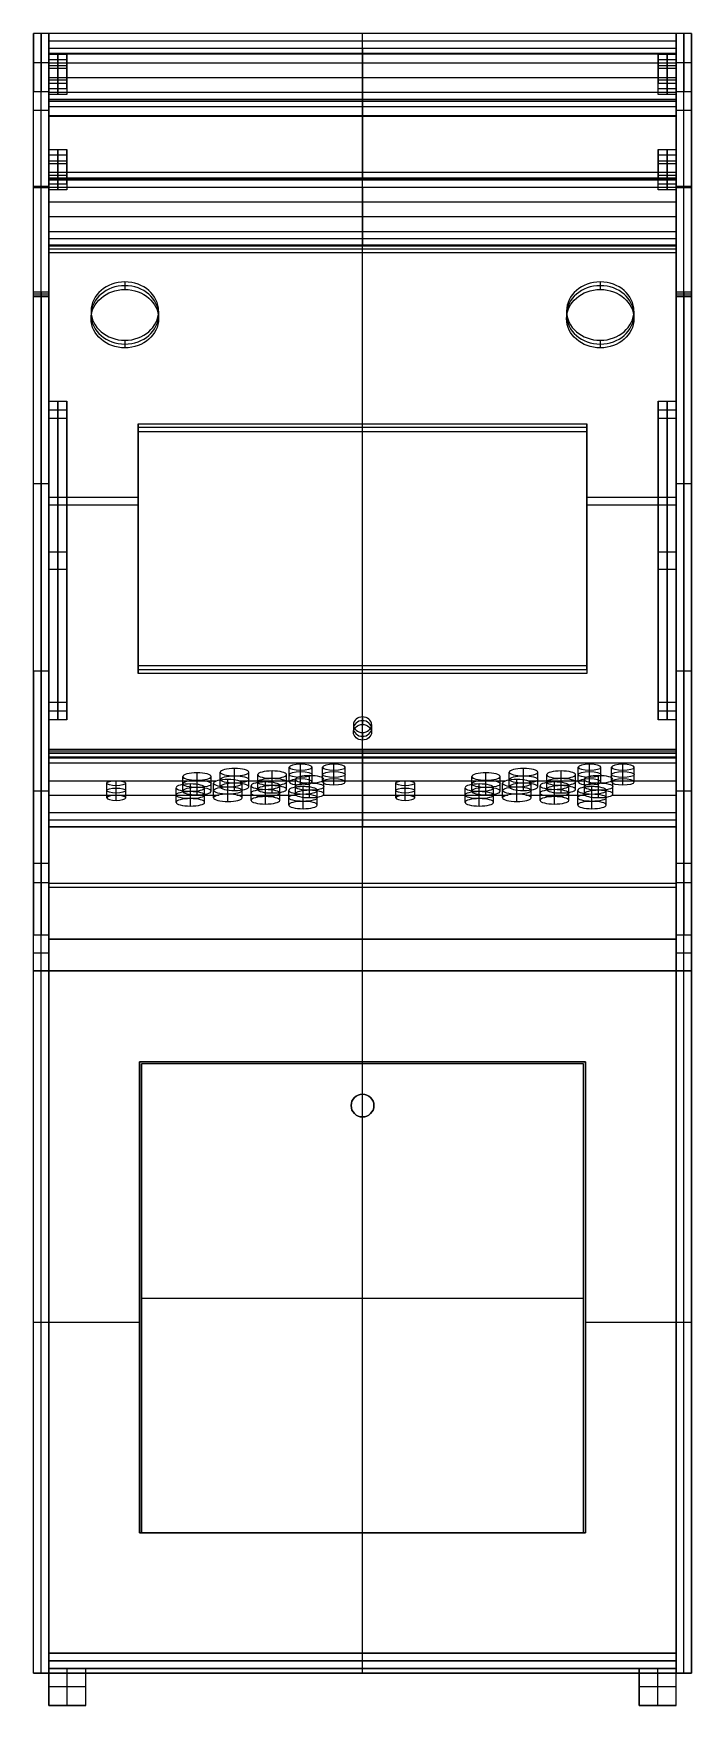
# Model space of a CAD drawing. Header units: inches. Extents: x -39 to 1364, y -34 to 172.
# Drawn here: x 196.4 to 229.1, y -2.1 to 81.1 of the extents above; entities that cross this region are included whole.
import ezdxf

# ---------------------------------------------------------------- set-up
doc = ezdxf.new("R2010")
doc.units = ezdxf.units.IN
doc.header["$MEASUREMENT"] = 0
doc.layers.get('0').update_dxf_attribs({"true_color": 0x000000})

# ---------------------------------------------------------------- blocks, each defined once
blk = doc.blocks.new('Backrightfoot')
at = {"color": 0, "linetype": 'ByBlock', "lineweight": -2}
for p, q in [((60.62, -4.45, -52.18), (60.62, -0.55, -52.18)), ((64.53, -0.55, -52.18), (60.62, -0.55, -52.18)), ((62.58, -4.45, -50.23), (62.58, -0.55, -50.23)), ((62.58, -4.45, -54.13), (62.58, -0.55, -54.13)), ((62.58, -0.55, -54.13), (62.58, -0.55, -50.23)), ((64.53, -4.45, -52.18), (64.53, -0.55, -52.18)), ((64.53, -2.5, -50.23), (60.62, -2.5, -50.23)), ((64.53, -2.5, -54.13), (60.62, -2.5, -54.13)), ((60.62, -2.5, -50.23), (60.62, -2.5, -54.13)), ((64.53, -2.5, -54.13), (64.53, -2.5, -50.23)), ((64.53, -4.45, -52.18), (60.62, -4.45, -52.18)), ((62.58, -4.45, -50.23), (62.58, -4.45, -54.13))]:
    blk.add_line(p, q, dxfattribs=at)
for points in [[(64.53, -0.55, -50.23), (60.62, -0.55, -50.23)], [(60.62, -0.55, -50.23), (60.62, -4.45, -50.23)], [(64.53, -0.55, -54.13), (60.62, -0.55, -54.13)], [(60.62, -0.55, -54.13), (60.62, -4.45, -54.13)], [(60.62, -0.55, -54.13), (60.62, -0.55, -50.23)], [(64.53, -4.45, -50.23), (64.53, -0.55, -50.23)], [(64.53, -4.45, -54.13), (64.53, -0.55, -54.13)], [(64.53, -0.55, -50.23), (64.53, -0.55, -54.13)], [(60.62, -4.45, -50.23), (64.53, -4.45, -50.23)], [(60.62, -4.45, -54.13), (64.53, -4.45, -54.13)], [(60.62, -4.45, -50.23), (60.62, -4.45, -54.13)], [(64.53, -4.45, -54.13), (64.53, -4.45, -50.23)]]:
    blk.add_open_spline(points, degree=1, dxfattribs=at)
blk = doc.blocks.new('Backleftfoot')
at = {"color": 0, "linetype": 'ByBlock', "lineweight": -2}
for p, q in [((-1.49, -4.45, -52.18), (-1.49, -0.55, -52.18)), ((2.42, -0.55, -52.18), (-1.49, -0.55, -52.18)), ((0.46, -4.45, -50.23), (0.46, -0.55, -50.23)), ((0.46, -4.45, -54.13), (0.46, -0.55, -54.13)), ((0.46, -0.55, -54.13), (0.46, -0.55, -50.23)), ((2.42, -4.45, -52.18), (2.42, -0.55, -52.18)), ((2.42, -2.5, -50.23), (-1.49, -2.5, -50.23)), ((2.42, -2.5, -54.13), (-1.49, -2.5, -54.13)), ((-1.49, -2.5, -50.23), (-1.49, -2.5, -54.13)), ((2.42, -2.5, -54.13), (2.42, -2.5, -50.23)), ((2.42, -4.45, -52.18), (-1.49, -4.45, -52.18)), ((0.46, -4.45, -50.23), (0.46, -4.45, -54.13))]:
    blk.add_line(p, q, dxfattribs=at)
for points in [[(2.42, -0.55, -50.23), (-1.49, -0.55, -50.23)], [(-1.49, -0.55, -50.23), (-1.49, -4.45, -50.23)], [(2.42, -0.55, -54.13), (-1.49, -0.55, -54.13)], [(-1.49, -0.55, -54.13), (-1.49, -4.45, -54.13)], [(-1.49, -0.55, -54.13), (-1.49, -0.55, -50.23)], [(2.42, -4.45, -50.23), (2.42, -0.55, -50.23)], [(2.42, -4.45, -54.13), (2.42, -0.55, -54.13)], [(2.42, -0.55, -50.23), (2.42, -0.55, -54.13)], [(-1.49, -4.45, -50.23), (2.42, -4.45, -50.23)], [(-1.49, -4.45, -54.13), (2.42, -4.45, -54.13)], [(-1.49, -4.45, -50.23), (-1.49, -4.45, -54.13)], [(2.42, -4.45, -54.13), (2.42, -4.45, -50.23)]]:
    blk.add_open_spline(points, degree=1, dxfattribs=at)
blk = doc.blocks.new('Frontleftfoot')
at = {"color": 0, "linetype": 'ByBlock', "lineweight": -2}
for p, q in [((-1.49, -4.45, -9.21), (-1.49, -0.55, -9.21)), ((2.42, -0.55, -9.21), (-1.49, -0.55, -9.21)), ((0.46, -4.45, -7.26), (0.46, -0.55, -7.26)), ((0.46, -4.45, -11.16), (0.46, -0.55, -11.16)), ((0.46, -0.55, -11.16), (0.46, -0.55, -7.26)), ((2.42, -4.45, -9.21), (2.42, -0.55, -9.21)), ((2.42, -2.5, -7.26), (-1.49, -2.5, -7.26)), ((2.42, -2.5, -11.16), (-1.49, -2.5, -11.16)), ((-1.49, -2.5, -7.26), (-1.49, -2.5, -11.16)), ((2.42, -2.5, -11.16), (2.42, -2.5, -7.26)), ((2.42, -4.45, -9.21), (-1.49, -4.45, -9.21)), ((0.46, -4.45, -7.26), (0.46, -4.45, -11.16))]:
    blk.add_line(p, q, dxfattribs=at)
for points in [[(2.42, -0.55, -7.26), (-1.49, -0.55, -7.26)], [(-1.49, -0.55, -7.26), (-1.49, -4.45, -7.26)], [(2.42, -0.55, -11.16), (-1.49, -0.55, -11.16)], [(-1.49, -0.55, -11.16), (-1.49, -4.45, -11.16)], [(-1.49, -0.55, -11.16), (-1.49, -0.55, -7.26)], [(2.42, -4.45, -7.26), (2.42, -0.55, -7.26)], [(2.42, -4.45, -11.16), (2.42, -0.55, -11.16)], [(2.42, -0.55, -7.26), (2.42, -0.55, -11.16)], [(-1.49, -4.45, -7.26), (2.42, -4.45, -7.26)], [(-1.49, -4.45, -11.16), (2.42, -4.45, -11.16)], [(-1.49, -4.45, -11.16), (-1.49, -4.45, -7.26)], [(2.42, -4.45, -11.16), (2.42, -4.45, -7.26)]]:
    blk.add_open_spline(points, degree=1, dxfattribs=at)
blk = doc.blocks.new('Frontrightfoot')
at = {"color": 0, "linetype": 'ByBlock', "lineweight": -2}
for p, q in [((60.62, -4.45, -9.21), (60.62, -0.55, -9.21)), ((64.53, -0.55, -9.21), (60.62, -0.55, -9.21)), ((62.58, -4.45, -7.26), (62.58, -0.55, -7.26)), ((62.58, -4.45, -11.16), (62.58, -0.55, -11.16)), ((62.58, -0.55, -11.16), (62.58, -0.55, -7.26)), ((64.53, -4.45, -9.21), (64.53, -0.55, -9.21)), ((64.53, -2.5, -7.26), (60.62, -2.5, -7.26)), ((64.53, -2.5, -11.16), (60.62, -2.5, -11.16)), ((60.62, -2.5, -7.26), (60.62, -2.5, -11.16)), ((64.53, -2.5, -11.16), (64.53, -2.5, -7.26)), ((64.53, -4.45, -9.21), (60.62, -4.45, -9.21)), ((62.58, -4.45, -7.26), (62.58, -4.45, -11.16))]:
    blk.add_line(p, q, dxfattribs=at)
for points in [[(64.53, -0.55, -7.26), (60.62, -0.55, -7.26)], [(60.62, -0.55, -7.26), (60.62, -4.45, -7.26)], [(64.53, -0.55, -11.16), (60.62, -0.55, -11.16)], [(60.62, -0.55, -11.16), (60.62, -4.45, -11.16)], [(60.62, -0.55, -11.16), (60.62, -0.55, -7.26)], [(64.53, -4.45, -7.26), (64.53, -0.55, -7.26)], [(64.53, -4.45, -11.16), (64.53, -0.55, -11.16)], [(64.53, -0.55, -7.26), (64.53, -0.55, -11.16)], [(60.62, -4.45, -7.26), (64.53, -4.45, -7.26)], [(60.62, -4.45, -11.16), (64.53, -4.45, -11.16)], [(60.62, -4.45, -11.16), (60.62, -4.45, -7.26)], [(64.53, -4.45, -11.16), (64.53, -4.45, -7.26)]]:
    blk.add_open_spline(points, degree=1, dxfattribs=at)
blk = doc.blocks.new('Frontpanelhatchdoor')
at = {"color": 0, "linetype": 'ByBlock', "lineweight": -2}
for p, q in [((8.27, 13.72, -6.46), (8.27, 63.12, -6.46)), ((54.77, 63.12, -6.46), (8.27, 63.12, -6.46)), ((31.52, 59.92, -5.66), (31.52, 63.12, -5.66)), ((31.52, 59.92, -7.26), (31.52, 63.12, -7.26)), ((31.52, 63.12, -7.26), (31.52, 63.12, -5.66)), ((54.77, 13.72, -6.46), (54.77, 63.12, -6.46)), ((31.52, 59.92, -7.26), (31.52, 59.92, -5.66)), ((30.32, 58.72, -7.26), (30.32, 58.72, -5.66)), ((32.72, 58.72, -7.26), (32.72, 58.72, -5.66)), ((31.52, 57.52, -7.26), (31.52, 57.52, -5.66)), ((31.52, 13.72, -5.66), (31.52, 57.52, -5.66)), ((31.52, 13.72, -7.26), (31.52, 57.52, -7.26)), ((54.77, 38.42, -5.66), (8.27, 38.42, -5.66)), ((54.77, 38.42, -7.26), (8.27, 38.42, -7.26)), ((8.27, 38.42, -5.66), (8.27, 38.42, -7.26)), ((54.77, 38.42, -7.26), (54.77, 38.42, -5.66)), ((54.77, 13.72, -6.46), (8.27, 13.72, -6.46)), ((31.52, 13.72, -5.66), (31.52, 13.72, -7.26))]:
    blk.add_line(p, q, dxfattribs=at)
for centre in [(31.52, 58.72, -7.26), (31.52, 58.72, -6.46)]:
    blk.add_circle(centre, 1.2, dxfattribs=at)
at = {"color": 0, "linetype": 'ByBlock', "lineweight": -2, "extrusion": (0, 0, -1)}
blk.add_circle((-31.52, 58.72, 5.66), 1.2, dxfattribs=at)
at = {"color": 0, "linetype": 'ByBlock', "lineweight": -2}
for points in [[(54.77, 63.12, -5.66), (8.27, 63.12, -5.66)], [(8.27, 63.12, -5.66), (8.27, 13.72, -5.66)], [(54.77, 63.12, -7.26), (8.27, 63.12, -7.26)], [(8.27, 63.12, -7.26), (8.27, 13.72, -7.26)], [(8.27, 63.12, -5.66), (8.27, 63.12, -7.26)], [(54.77, 13.72, -5.66), (54.77, 63.12, -5.66)], [(54.77, 13.72, -7.26), (54.77, 63.12, -7.26)], [(54.77, 63.12, -5.66), (54.77, 63.12, -7.26)], [(8.27, 13.72, -5.66), (54.77, 13.72, -5.66)], [(8.27, 13.72, -7.26), (54.77, 13.72, -7.26)], [(8.27, 13.72, -7.26), (8.27, 13.72, -5.66)], [(54.77, 13.72, -7.26), (54.77, 13.72, -5.66)]]:
    blk.add_open_spline(points, degree=1, dxfattribs=at)
blk = doc.blocks.new('Buttonpanel')
at = {"color": 0, "linetype": 'ByBlock', "lineweight": -2}
for p, q in [((-1.49, 96.06, -21.57), (64.53, 96.06, -21.57)), ((-1.49, 88.73, 3.39), (-1.49, 95.52, -21.96)), ((-1.49, 95.35, -22.01), (64.53, 95.35, -22.01)), ((31.52, 95.88, -21.87), (31.52, 96.23, -21.26)), ((31.52, 96.23, -21.26), (31.52, 89.56, 3.62)), ((31.52, 95.88, -21.87), (31.52, 94.81, -22.15)), ((64.53, 95.52, -21.96), (64.53, 88.73, 3.39)), ((12.61, 91.81, -10.97), (12.61, 93.36, -10.55)), ((14.11, 92.2, -12.42), (14.11, 93.75, -12)), ((15.61, 91.81, -10.97), (15.61, 93.36, -10.55)), ((16.56, 92.28, -12.71), (16.56, 93.82, -12.29)), ((18.06, 92.67, -14.16), (18.06, 94.21, -13.74)), ((18.06, 91.89, -11.26), (18.06, 93.44, -10.84)), ((19.56, 92.28, -12.71), (19.56, 93.82, -12.29)), ((20.51, 92.02, -11.74), (20.51, 93.57, -11.33)), ((22.01, 92.41, -13.19), (22.01, 93.95, -12.78)), ((23.51, 92.02, -11.74), (23.51, 93.57, -11.33)), ((23.81, 92.8, -14.64), (23.81, 94.34, -14.22)), ((25.01, 93.11, -15.8), (25.01, 94.65, -15.38)), ((25.01, 92.49, -13.48), (25.01, 94.03, -13.07)), ((25.96, 91.92, -11.35), (25.96, 93.46, -10.94)), ((26.21, 92.8, -14.64), (26.21, 94.34, -14.22)), ((27.31, 92.8, -14.64), (27.31, 94.34, -14.22)), ((28.51, 93.11, -15.8), (28.51, 94.65, -15.38)), ((28.51, 92.49, -13.48), (28.51, 94.03, -13.07)), ((29.71, 92.8, -14.64), (29.71, 94.34, -14.22)), ((31.52, 88.02, 3.2), (31.52, 94.81, -22.15)), ((43.01, 91.81, -10.97), (43.01, 93.36, -10.55)), ((44.51, 92.2, -12.42), (44.51, 93.75, -12)), ((46.01, 91.81, -10.97), (46.01, 93.36, -10.55)), ((46.96, 92.28, -12.71), (46.96, 93.82, -12.29)), ((48.46, 92.67, -14.16), (48.46, 94.21, -13.74)), ((48.46, 91.89, -11.26), (48.46, 93.44, -10.84)), ((49.96, 92.28, -12.71), (49.96, 93.82, -12.29)), ((50.91, 92.02, -11.74), (50.91, 93.57, -11.33)), ((52.41, 92.41, -13.19), (52.41, 93.95, -12.78)), ((53.91, 92.02, -11.74), (53.91, 93.57, -11.33)), ((54.21, 92.8, -14.64), (54.21, 94.34, -14.22)), ((55.41, 93.11, -15.8), (55.41, 94.65, -15.38)), ((55.41, 92.49, -13.48), (55.41, 94.03, -13.07)), ((56.36, 91.92, -11.35), (56.36, 93.46, -10.94)), ((56.61, 92.8, -14.64), (56.61, 94.34, -14.22)), ((57.71, 92.8, -14.64), (57.71, 94.34, -14.22)), ((58.91, 93.11, -15.8), (58.91, 94.65, -15.38)), ((58.91, 92.49, -13.48), (58.91, 94.03, -13.07)), ((60.11, 92.8, -14.64), (60.11, 94.34, -14.22)), ((-1.49, 92.96, -9.05), (-1.49, 91.41, -9.46)), ((-1.49, 92.9, -8.82), (5.2, 92.9, -8.82)), ((4.61, 91.11, -8.36), (4.61, 92.66, -7.95)), ((5.61, 91.37, -9.33), (5.61, 92.92, -8.91)), ((5.61, 90.86, -7.39), (5.61, 92.4, -6.98)), ((6.03, 92.9, -8.82), (16.17, 92.9, -8.82)), ((6.61, 91.11, -8.36), (6.61, 92.66, -7.95)), ((11.91, 90.65, -6.62), (11.91, 92.19, -6.21)), ((13.41, 91.04, -8.07), (13.41, 92.58, -7.66)), ((13.41, 90.26, -5.17), (13.41, 91.81, -4.76)), ((14.11, 91.43, -9.52), (14.11, 92.97, -9.1)), ((14.91, 90.65, -6.62), (14.91, 92.19, -6.21)), ((15.86, 91.11, -8.36), (15.86, 92.66, -7.95)), ((17.36, 91.5, -9.81), (17.36, 93.05, -9.39)), ((17.36, 90.73, -6.91), (17.36, 92.27, -6.5)), ((18.55, 92.9, -8.82), (24.63, 92.9, -8.82)), ((18.86, 91.11, -8.36), (18.86, 92.66, -7.95)), ((19.81, 90.86, -7.39), (19.81, 92.4, -6.98)), ((21.31, 91.24, -8.84), (21.31, 92.79, -8.43)), ((21.31, 90.47, -5.94), (21.31, 92.01, -5.53)), ((22.01, 91.63, -10.29), (22.01, 93.18, -9.88)), ((22.81, 90.86, -7.39), (22.81, 92.4, -6.98)), ((23.76, 90.36, -5.56), (23.76, 91.91, -5.14)), ((24.46, 91.53, -9.91), (24.46, 93.07, -9.49)), ((25.26, 90.75, -7.01), (25.26, 92.3, -6.59)), ((25.96, 91.14, -8.46), (25.96, 92.69, -8.04)), ((26.76, 90.36, -5.56), (26.76, 91.91, -5.14)), ((27.29, 92.9, -8.82), (35.6, 92.9, -8.82)), ((27.46, 91.53, -9.91), (27.46, 93.07, -9.49)), ((35.01, 91.11, -8.36), (35.01, 92.66, -7.95)), ((36.01, 91.37, -9.33), (36.01, 92.92, -8.91)), ((36.01, 90.86, -7.39), (36.01, 92.4, -6.98)), ((36.43, 92.9, -8.82), (46.57, 92.9, -8.82)), ((37.01, 91.11, -8.36), (37.01, 92.66, -7.95)), ((42.31, 90.65, -6.62), (42.31, 92.19, -6.21)), ((43.81, 91.04, -8.07), (43.81, 92.58, -7.66)), ((43.81, 90.26, -5.17), (43.81, 91.81, -4.76)), ((44.51, 91.43, -9.52), (44.51, 92.97, -9.1)), ((45.31, 90.65, -6.62), (45.31, 92.19, -6.21)), ((46.26, 91.11, -8.36), (46.26, 92.66, -7.95)), ((47.76, 91.5, -9.81), (47.76, 93.05, -9.39)), ((47.76, 90.73, -6.91), (47.76, 92.27, -6.5)), ((48.95, 92.9, -8.82), (55.03, 92.9, -8.82)), ((49.26, 91.11, -8.36), (49.26, 92.66, -7.95)), ((50.21, 90.86, -7.39), (50.21, 92.4, -6.98)), ((51.71, 91.24, -8.84), (51.71, 92.79, -8.43)), ((51.71, 90.47, -5.94), (51.71, 92.01, -5.53)), ((52.41, 91.63, -10.29), (52.41, 93.18, -9.88)), ((53.21, 90.86, -7.39), (53.21, 92.4, -6.98)), ((54.16, 90.36, -5.56), (54.16, 91.91, -5.14)), ((54.86, 91.53, -9.91), (54.86, 93.07, -9.49)), ((55.66, 90.75, -7.01), (55.66, 92.3, -6.59)), ((56.36, 91.14, -8.46), (56.36, 92.69, -8.04)), ((57.16, 90.36, -5.56), (57.16, 91.91, -5.14)), ((57.69, 92.9, -8.82), (64.53, 92.9, -8.82)), ((57.86, 91.53, -9.91), (57.86, 93.07, -9.49)), ((64.53, 92.96, -9.05), (64.53, 91.41, -9.46)), ((-1.49, 91.41, -9.48), (16.4, 91.41, -9.48)), ((18.31, 91.41, -9.48), (24.53, 91.41, -9.48)), ((25.26, 89.98, -4.11), (25.26, 91.52, -3.7)), ((27.39, 91.41, -9.48), (46.8, 91.41, -9.48)), ((48.71, 91.41, -9.48), (54.93, 91.41, -9.48)), ((55.66, 89.98, -4.11), (55.66, 91.52, -3.7)), ((57.79, 91.41, -9.48), (64.53, 91.41, -9.48)), ((64.53, 88.79, 3.41), (-1.49, 88.79, 3.41)), ((31.52, 89.56, 3.62), (31.52, 88.02, 3.2))]:
    blk.add_line(p, q, dxfattribs=at)
at = {"color": 0, "linetype": 'ByBlock', "lineweight": -2, "extrusion": (0, 0.965926, 0.258819)}
for centre, radius in [((-18.06, -36.16, 86.65), 1.5), ((-25.01, -38.16, 86.65), 1.2), ((-28.51, -38.16, 86.65), 1.2), ((-48.46, -36.16, 86.65), 1.5), ((-55.41, -38.16, 86.65), 1.2), ((-58.91, -38.16, 86.65), 1.2), ((-5.61, -31.66, 86.65), 1), ((-13.41, -29.86, 86.65), 1.5), ((-14.11, -34.36, 86.65), 1.5), ((-17.36, -31.66, 86.65), 1.5), ((-21.31, -30.66, 86.65), 1.5), ((-22.01, -35.16, 86.65), 1.5), ((-25.96, -33.26, 86.65), 1.5), ((-36.01, -31.66, 86.65), 1), ((-43.81, -29.86, 86.65), 1.5), ((-44.51, -34.36, 86.65), 1.5), ((-47.76, -31.66, 86.65), 1.5), ((-51.71, -30.66, 86.65), 1.5), ((-52.41, -35.16, 86.65), 1.5), ((-56.36, -33.26, 86.65), 1.5), ((-25.26, -28.76, 86.65), 1.5), ((-55.66, -28.76, 86.65), 1.5)]:
    blk.add_circle(centre, radius, dxfattribs=at)
for centre, radius, start, end in [((-14.11, -34.36, 87.45), 1.5, 180, 0), ((-18.06, -36.16, 87.45), 1.5, 180, 0), ((-25.96, -33.26, 87.45), 1.5, 180, 0), ((-28.51, -38.16, 87.45), 1.2, 180, 360), ((-44.51, -34.36, 87.45), 1.5, 180, 360), ((-44.51, -34.36, 87.45), 1.5, 360, 180), ((-48.46, -36.16, 87.45), 1.5, 180, 360), ((-55.41, -38.16, 87.45), 1.2, 180, 0), ((-56.36, -33.26, 87.45), 1.5, 180, 0), ((-58.91, -38.16, 87.45), 1.2, 180, 360), ((-13.41, -29.86, 87.45), 1.5, 180, 0), ((-14.11, -34.36, 85.85), 1.5, 180, 0), ((-17.36, -31.66, 87.45), 1.5, 180, 0), ((-18.06, -36.16, 85.85), 1.5, 180, 0), ((-21.31, -30.66, 87.45), 1.5, 180, 360), ((-22.01, -35.16, 85.85), 1.5, 180, 0), ((-22.01, -35.16, 85.85), 1.5, 0, 180), ((-25.26, -28.76, 87.45), 1.5, 180, 0), ((-28.51, -38.16, 85.85), 1.2, 180, 360), ((-43.81, -29.86, 87.45), 1.5, 180, 360), ((-44.51, -34.36, 85.85), 1.5, 180, 360), ((-47.76, -31.66, 87.45), 1.5, 180, 360), ((-48.46, -36.16, 85.85), 1.5, 180, 0), ((-48.46, -36.16, 85.85), 1.5, 0, 180), ((-51.71, -30.66, 87.45), 1.5, 180, 0), ((-52.41, -35.16, 85.85), 1.5, 180, 0), ((-52.41, -35.16, 85.85), 1.5, 0, 180), ((-55.66, -28.76, 87.45), 1.5, 180, 360), ((-55.41, -38.16, 85.85), 1.2, 180, 0), ((-56.36, -33.26, 85.85), 1.5, 180, 0), ((-58.91, -38.16, 85.85), 1.2, 180, 0), ((-58.91, -38.16, 85.85), 1.2, 0, 180), ((-5.61, -31.66, 85.85), 1, 180, 0), ((-17.36, -31.66, 85.85), 1.5, 180, 360), ((-21.31, -30.66, 85.85), 1.5, 180, 360), ((-25.26, -28.76, 85.85), 1.5, 180, 0), ((-25.26, -28.76, 85.85), 1.5, 0, 180), ((-36.01, -31.66, 85.85), 1, 180, 0), ((-43.81, -29.86, 85.85), 1.5, 180, 0), ((-47.76, -31.66, 85.85), 1.5, 180, 0), ((-47.76, -31.66, 85.85), 1.5, 0, 180), ((-51.71, -30.66, 85.85), 1.5, 180, 0), ((-55.66, -28.76, 85.85), 1.5, 180, 0), ((-56.36, -33.26, 85.85), 1.5, 0, 180)]:
    blk.add_arc(centre, radius, start, end, dxfattribs=at)
at = {"color": 0, "linetype": 'ByBlock', "lineweight": -2, "extrusion": (-9.1951e-16, 0.965926, 0.258819)}
blk.add_arc((-14.11, -34.36, 87.45), 1.5, 360, 180, dxfattribs=at)
at = {"color": 0, "linetype": 'ByBlock', "lineweight": -2, "extrusion": (3.65603e-15, 0.965926, 0.258819)}
blk.add_arc((-18.06, -36.16, 87.45), 1.5, 0, 180, dxfattribs=at)
at = {"color": 0, "linetype": 'ByBlock', "lineweight": -2, "extrusion": (4.57554e-15, 0.965926, 0.258819)}
for centre, start, end in [((-22.01, -35.16, 87.45), 180, 0), ((-18.06, -36.16, 85.85), 0, 180), ((-56.36, -33.26, 87.45), 0, 180)]:
    blk.add_arc(centre, 1.5, start, end, dxfattribs=at)
at = {"color": 0, "linetype": 'ByBlock', "lineweight": -2, "extrusion": (-4.88205e-15, 0.965926, 0.258819)}
blk.add_arc((-22.01, -35.16, 87.45), 1.5, 0, 180, dxfattribs=at)
at = {"color": 0, "linetype": 'ByBlock', "lineweight": -2, "extrusion": (1.1822e-14, 0.965926, 0.258819)}
blk.add_arc((-25.01, -38.16, 87.45), 1.2, 180, 0, dxfattribs=at)
at = {"color": 0, "linetype": 'ByBlock', "lineweight": -2, "extrusion": (5.71943e-15, 0.965926, 0.258819)}
blk.add_arc((-25.01, -38.16, 87.45), 1.2, 0, 180, dxfattribs=at)
at = {"color": 0, "linetype": 'ByBlock', "lineweight": -2, "extrusion": (3.99535e-15, 0.965926, 0.258819)}
blk.add_arc((-28.51, -38.16, 87.45), 1.2, 0, 180, dxfattribs=at)
at = {"color": 0, "linetype": 'ByBlock', "lineweight": -2, "extrusion": (4.26904e-15, 0.965926, 0.258819)}
for centre, start in [((-48.46, -36.16, 87.45), 360), ((-25.96, -33.26, 87.45), 0)]:
    blk.add_arc(centre, 1.5, start, 180, dxfattribs=at)
at = {"color": 0, "linetype": 'ByBlock', "lineweight": -2, "extrusion": (5.18855e-15, 0.965926, 0.258819)}
for centre, start, end in [((-52.41, -35.16, 87.45), 180, 0), ((-51.71, -30.66, 85.85), 0, 180)]:
    blk.add_arc(centre, 1.5, start, end, dxfattribs=at)
at = {"color": 0, "linetype": 'ByBlock', "lineweight": -2, "extrusion": (-4.26904e-15, 0.965926, 0.258819)}
blk.add_arc((-52.41, -35.16, 87.45), 1.5, 0, 180, dxfattribs=at)
at = {"color": 0, "linetype": 'ByBlock', "lineweight": -2, "extrusion": (6.29412e-15, 0.965926, 0.258819)}
for centre, start, end in [((-55.41, -38.16, 87.45), 0, 180), ((-25.01, -38.16, 85.85), 180, 0)]:
    blk.add_arc(centre, 1.2, start, end, dxfattribs=at)
at = {"color": 0, "linetype": 'ByBlock', "lineweight": -2, "extrusion": (5.14474e-15, 0.965926, 0.258819)}
blk.add_arc((-58.91, -38.16, 87.45), 1.2, 360, 180, dxfattribs=at)
at = {"color": 0, "linetype": 'ByBlock', "lineweight": -2, "extrusion": (-7.55295e-15, -0.965926, -0.258819)}
blk.add_arc((5.61, -31.66, -87.45), 1, 180, 360, dxfattribs=at)
at = {"color": 0, "linetype": 'ByBlock', "lineweight": -2, "extrusion": (0, -0.965926, -0.258819)}
for centre, start in [((5.61, -31.66, -87.45), 360), ((36.01, -31.66, -87.45), 0)]:
    blk.add_arc(centre, 1, start, 180, dxfattribs=at)
at = {"color": 0, "linetype": 'ByBlock', "lineweight": -2, "extrusion": (4.7288e-15, 0.965926, 0.258819)}
for centre in [(-13.41, -29.86, 87.45), (-43.81, -29.86, 87.45), (-44.51, -34.36, 85.85)]:
    blk.add_arc(centre, 1.5, 0, 180, dxfattribs=at)
at = {"color": 0, "linetype": 'ByBlock', "lineweight": -2, "extrusion": (1.53252e-16, 0.965926, 0.258819)}
for centre in [(-14.11, -34.36, 85.85), (-25.96, -33.26, 85.85)]:
    blk.add_arc(centre, 1.5, 0, 180, dxfattribs=at)
at = {"color": 0, "linetype": 'ByBlock', "lineweight": -2, "extrusion": (7.66258e-17, 0.965926, 0.258819)}
blk.add_arc((-17.36, -31.66, 87.45), 1.5, 360, 180, dxfattribs=at)
at = {"color": 0, "linetype": 'ByBlock', "lineweight": -2, "extrusion": (5.41843e-15, 0.965926, 0.258819)}
blk.add_arc((-21.31, -30.66, 87.45), 1.5, 360, 180, dxfattribs=at)
at = {"color": 0, "linetype": 'ByBlock', "lineweight": -2, "extrusion": (-1.53252e-16, 0.965926, 0.258819)}
for centre, start, end in [((-25.26, -28.76, 87.45), 0, 180), ((-25.96, -33.26, 85.85), 180, 0)]:
    blk.add_arc(centre, 1.5, start, end, dxfattribs=at)
at = {"color": 0, "linetype": 'ByBlock', "lineweight": -2, "extrusion": (6.10256e-15, 0.965926, 0.258819)}
blk.add_arc((-25.01, -38.16, 85.85), 1.2, 0, 180, dxfattribs=at)
at = {"color": 0, "linetype": 'ByBlock', "lineweight": -2, "extrusion": (-1.53252e-15, 0.965926, 0.258819)}
blk.add_arc((-28.51, -38.16, 85.85), 1.2, 360, 180, dxfattribs=at)
at = {"color": 0, "linetype": 'ByBlock', "lineweight": -2, "extrusion": (-6.63344e-15, -0.965926, -0.258819)}
blk.add_arc((36.01, -31.66, -87.45), 1, 180, 0, dxfattribs=at)
at = {"color": 0, "linetype": 'ByBlock', "lineweight": -2, "extrusion": (-2.29877e-16, 0.965926, 0.258819)}
blk.add_arc((-47.76, -31.66, 87.45), 1.5, 0, 180, dxfattribs=at)
at = {"color": 0, "linetype": 'ByBlock', "lineweight": -2, "extrusion": (4.59755e-16, 0.965926, 0.258819)}
for centre in [(-51.71, -30.66, 87.45), (-17.36, -31.66, 85.85)]:
    blk.add_arc(centre, 1.5, 0, 180, dxfattribs=at)
at = {"color": 0, "linetype": 'ByBlock', "lineweight": -2, "extrusion": (5.0353e-15, 0.965926, 0.258819)}
blk.add_arc((-55.66, -28.76, 87.45), 1.5, 360, 180, dxfattribs=at)
at = {"color": 0, "linetype": 'ByBlock', "lineweight": -2, "extrusion": (6.48569e-15, 0.965926, 0.258819)}
blk.add_arc((-55.41, -38.16, 85.85), 1.2, 0, 180, dxfattribs=at)
at = {"color": 0, "linetype": 'ByBlock', "lineweight": -2, "extrusion": (9.1951e-16, 0.965926, 0.258819)}
blk.add_arc((-5.61, -31.66, 85.85), 1, 0, 180, dxfattribs=at)
at = {"color": 0, "linetype": 'ByBlock', "lineweight": -2, "extrusion": (4.95867e-15, 0.965926, 0.258819)}
for start, end in [(180, 0), (0, 180)]:
    blk.add_arc((-13.41, -29.86, 85.85), 1.5, start, end, dxfattribs=at)
at = {"color": 0, "linetype": 'ByBlock', "lineweight": -2, "extrusion": (5.49505e-15, 0.965926, 0.258819)}
blk.add_arc((-21.31, -30.66, 85.85), 1.5, 0, 180, dxfattribs=at)
at = {"color": 0, "linetype": 'ByBlock', "lineweight": -2, "extrusion": (6.86332e-15, 0.965926, 0.258819)}
blk.add_arc((-36.01, -31.66, 85.85), 1, 0, 180, dxfattribs=at)
at = {"color": 0, "linetype": 'ByBlock', "lineweight": -2, "extrusion": (4.88205e-15, 0.965926, 0.258819)}
blk.add_arc((-43.81, -29.86, 85.85), 1.5, 360, 180, dxfattribs=at)
at = {"color": 0, "linetype": 'ByBlock', "lineweight": -2, "extrusion": (6.13007e-16, 0.965926, 0.258819)}
blk.add_arc((-55.66, -28.76, 85.85), 1.5, 0, 180, dxfattribs=at)
at = {"color": 0, "linetype": 'ByBlock', "lineweight": -2}
for points in [[(-1.49, 96.23, -21.26), (-1.49, 95.88, -21.87)], [(64.53, 96.23, -21.26), (-1.49, 96.23, -21.26)], [(-1.49, 89.56, 3.62), (-1.49, 96.23, -21.26)], [(-1.49, 95.88, -21.87), (64.53, 95.88, -21.87)], [(-1.49, 94.81, -22.15), (-1.49, 95.88, -21.87)], [(64.53, 95.88, -21.87), (64.53, 96.23, -21.26)], [(64.53, 96.23, -21.26), (64.53, 89.56, 3.62)], [(64.53, 94.81, -22.15), (64.53, 95.88, -21.87)], [(-1.49, 88.02, 3.2), (-1.49, 94.81, -22.15)], [(-1.49, 94.81, -22.15), (64.53, 94.81, -22.15)], [(64.53, 88.02, 3.2), (64.53, 94.81, -22.15)], [(64.53, 89.56, 3.62), (-1.49, 89.56, 3.62)], [(-1.49, 88.02, 3.2), (-1.49, 89.56, 3.62)], [(64.53, 89.56, 3.62), (64.53, 88.02, 3.2)], [(64.53, 88.02, 3.2), (-1.49, 88.02, 3.2)]]:
    blk.add_open_spline(points, degree=1, dxfattribs=at)
blk = doc.blocks.new('Bottompanel')
at = {"color": 0, "linetype": 'ByBlock', "lineweight": -2}
for p, q in [((12.47, -2.9, -18.44), (12.47, -1.3, -18.44)), ((12.47, -1.3, -18.44), (78.48, -1.3, -18.44)), ((45.47, -2.9, 4.99), (45.47, -1.3, 4.99)), ((45.47, -2.9, -41.88), (45.47, -1.3, -41.88)), ((45.47, -1.3, -41.88), (45.47, -1.3, 4.99)), ((78.48, -2.9, -18.44), (78.48, -1.3, -18.44)), ((12.47, -2.1, 4.99), (78.48, -2.1, 4.99)), ((12.47, -2.1, -41.88), (12.47, -2.1, 4.99)), ((78.48, -2.1, -41.88), (12.47, -2.1, -41.88)), ((12.47, -2.9, -18.44), (78.48, -2.9, -18.44)), ((45.47, -2.9, 4.99), (45.47, -2.9, -41.88)), ((78.48, -2.1, 4.99), (78.48, -2.1, -41.88))]:
    blk.add_line(p, q, dxfattribs=at)
for points in [[(78.48, -1.3, 4.99), (12.47, -1.3, 4.99)], [(12.47, -1.3, 4.99), (12.47, -2.9, 4.99)], [(12.47, -1.3, 4.99), (12.47, -1.3, -41.88)], [(12.47, -1.3, -41.88), (12.47, -2.9, -41.88)], [(12.47, -1.3, -41.88), (78.48, -1.3, -41.88)], [(78.48, -2.9, -41.88), (78.48, -1.3, -41.88)], [(78.48, -1.3, -41.88), (78.48, -1.3, 4.99)], [(78.48, -1.3, 4.99), (78.48, -2.9, 4.99)], [(12.47, -2.9, 4.99), (78.48, -2.9, 4.99)], [(12.47, -2.9, -41.88), (12.47, -2.9, 4.99)], [(78.48, -2.9, -41.88), (12.47, -2.9, -41.88)], [(78.48, -2.9, 4.99), (78.48, -2.9, -41.88)]]:
    blk.add_open_spline(points, degree=1, dxfattribs=at)
blk = doc.blocks.new('Leftholdscreenpanel')
at = {"color": 0, "linetype": 'ByBlock', "lineweight": -2}
for p, q in [((-1.49, 130.54, -48.35), (0.41, 130.54, -48.35)), ((-1.49, 98.84, -30.05), (-1.49, 130.54, -48.35)), ((-0.54, 129.62, -49.94), (-0.54, 131.45, -46.76)), ((-0.54, 131.45, -46.76), (-0.54, 99.76, -28.46)), ((0.41, 98.84, -30.05), (0.41, 130.54, -48.35)), ((-0.54, 97.92, -31.64), (-0.54, 129.62, -49.94)), ((-1.49, 115.61, -37.61), (0.41, 115.61, -37.61)), ((-1.49, 115.61, -37.61), (-1.49, 113.77, -40.79)), ((0.41, 115.61, -37.61), (0.41, 113.77, -40.79)), ((-1.49, 113.77, -40.79), (0.41, 113.77, -40.79)), ((-1.49, 98.84, -30.05), (0.41, 98.84, -30.05)), ((-0.54, 99.76, -28.46), (-0.54, 97.92, -31.64))]:
    blk.add_line(p, q, dxfattribs=at)
for points in [[(-1.49, 129.62, -49.94), (-1.49, 131.45, -46.76)], [(-1.49, 131.45, -46.76), (0.41, 131.45, -46.76)], [(-1.49, 131.45, -46.76), (-1.49, 99.76, -28.46)], [(0.41, 131.45, -46.76), (0.41, 129.62, -49.94)], [(0.41, 99.76, -28.46), (0.41, 131.45, -46.76)], [(0.41, 129.62, -49.94), (-1.49, 129.62, -49.94)], [(-1.49, 97.92, -31.64), (-1.49, 129.62, -49.94)], [(0.41, 129.62, -49.94), (0.41, 97.92, -31.64)], [(-1.49, 99.76, -28.46), (0.41, 99.76, -28.46)], [(-1.49, 99.76, -28.46), (-1.49, 97.92, -31.64)], [(0.41, 97.92, -31.64), (0.41, 99.76, -28.46)], [(0.41, 97.92, -31.64), (-1.49, 97.92, -31.64)]]:
    blk.add_open_spline(points, degree=1, dxfattribs=at)
blk = doc.blocks.new('Rightholdscreenpanel')
at = {"color": 0, "linetype": 'ByBlock', "lineweight": -2}
for p, q in [((62.62, 130.54, -48.35), (64.52, 130.54, -48.35)), ((62.62, 98.84, -30.05), (62.62, 130.54, -48.35)), ((63.57, 129.62, -49.94), (63.57, 131.45, -46.76)), ((63.57, 131.45, -46.76), (63.57, 99.76, -28.46)), ((64.52, 98.84, -30.05), (64.52, 130.54, -48.35)), ((63.57, 97.92, -31.64), (63.57, 129.62, -49.94)), ((62.62, 115.61, -37.61), (64.52, 115.61, -37.61)), ((62.62, 115.61, -37.61), (62.62, 113.77, -40.79)), ((64.52, 115.61, -37.61), (64.52, 113.77, -40.79)), ((62.62, 113.77, -40.79), (64.52, 113.77, -40.79)), ((62.62, 98.84, -30.05), (64.52, 98.84, -30.05)), ((63.57, 99.76, -28.46), (63.57, 97.92, -31.64))]:
    blk.add_line(p, q, dxfattribs=at)
for points in [[(62.62, 129.62, -49.94), (62.62, 131.45, -46.76)], [(62.62, 131.45, -46.76), (64.52, 131.45, -46.76)], [(62.62, 131.45, -46.76), (62.62, 99.76, -28.46)], [(64.52, 131.45, -46.76), (64.52, 129.62, -49.94)], [(64.52, 99.76, -28.46), (64.52, 131.45, -46.76)], [(64.52, 129.62, -49.94), (62.62, 129.62, -49.94)], [(62.62, 97.92, -31.64), (62.62, 129.62, -49.94)], [(64.52, 129.62, -49.94), (64.52, 97.92, -31.64)], [(62.62, 99.76, -28.46), (64.52, 99.76, -28.46)], [(62.62, 99.76, -28.46), (62.62, 97.92, -31.64)], [(64.52, 97.92, -31.64), (64.52, 99.76, -28.46)], [(64.52, 97.92, -31.64), (62.62, 97.92, -31.64)]]:
    blk.add_open_spline(points, degree=1, dxfattribs=at)
blk = doc.blocks.new('Screenpanel')
at = {"color": 0, "linetype": 'ByBlock', "lineweight": -2}
for p, q in [((-1.48, 148.92, -52.57), (-1.48, 95.85, -21.93)), ((64.53, 148.92, -52.57), (-1.48, 148.92, -52.57)), ((31.52, 130.52, -41.02), (31.52, 149.32, -51.88)), ((31.52, 148.52, -53.26), (31.52, 149.32, -51.88)), ((31.52, 129.72, -42.4), (31.52, 148.52, -53.26)), ((64.53, 95.85, -21.93), (64.53, 148.92, -52.57)), ((6.52, 145.47, -49.65), (6.52, 144.67, -51.04)), ((56.53, 145.47, -49.65), (56.53, 144.67, -51.04)), ((2.97, 142.4, -47.88), (2.97, 141.6, -49.26)), ((10.07, 142.4, -47.88), (10.07, 141.6, -49.26)), ((52.98, 142.4, -47.88), (52.98, 141.6, -49.26)), ((60.08, 142.4, -47.88), (60.08, 141.6, -49.26)), ((6.52, 139.32, -46.1), (6.52, 138.52, -47.49)), ((56.53, 139.32, -46.1), (56.53, 138.52, -47.49)), ((31.52, 129.72, -42.4), (31.52, 130.52, -41.02)), ((7.92, 130.12, -41.71), (7.92, 104.65, -27.01)), ((55.12, 130.12, -41.71), (7.92, 130.12, -41.71)), ((55.12, 104.65, -27.01), (55.12, 130.12, -41.71)), ((-1.48, 121.99, -37.94), (-1.48, 122.79, -36.56)), ((-1.48, 122.79, -36.56), (7.92, 122.79, -36.56)), ((-1.48, 121.99, -37.94), (7.92, 121.99, -37.94)), ((55.12, 122.79, -36.56), (64.53, 122.79, -36.56)), ((55.12, 121.99, -37.94), (64.53, 121.99, -37.94)), ((64.53, 121.99, -37.94), (64.53, 122.79, -36.56)), ((7.92, 116.98, -35.05), (7.92, 117.78, -33.67)), ((55.12, 116.98, -35.05), (55.12, 117.78, -33.67)), ((7.92, 104.65, -27.01), (55.12, 104.65, -27.01)), ((31.52, 99.67, -23.21), (31.52, 105.05, -26.32)), ((31.52, 104.25, -27.7), (31.52, 105.05, -26.32)), ((31.52, 98.87, -24.59), (31.52, 104.25, -27.7)), ((30.57, 98.85, -22.73), (30.57, 98.05, -24.12)), ((31.52, 99.67, -23.21), (31.52, 98.87, -24.59)), ((32.47, 98.85, -22.73), (32.47, 98.05, -24.12)), ((31.52, 98.02, -22.26), (31.52, 97.22, -23.64)), ((31.52, 96.25, -21.23), (31.52, 98.02, -22.26)), ((31.52, 95.45, -22.62), (31.52, 97.22, -23.64)), ((-1.48, 95.85, -21.93), (64.53, 95.85, -21.93)), ((31.52, 95.45, -22.62), (31.52, 96.25, -21.23))]:
    blk.add_line(p, q, dxfattribs=at)
at = {"color": 0, "linetype": 'ByBlock', "lineweight": -2, "extrusion": (8.88178e-16, -0.5, -0.866025)}
for centre in [(6.52, -147.26, -29.73), (6.52, -147.26, -28.93)]:
    blk.add_circle(centre, 3.55, dxfattribs=at)
at = {"color": 0, "linetype": 'ByBlock', "lineweight": -2, "extrusion": (0, -0.5, -0.866025)}
for centre, radius in [((56.53, -147.26, -29.73), 3.55), ((56.53, -147.26, -28.93), 3.55), ((31.52, -96.97, -29.73), 0.95), ((31.52, -96.97, -28.93), 0.95)]:
    blk.add_circle(centre, radius, dxfattribs=at)
at = {"color": 0, "linetype": 'ByBlock', "lineweight": -2, "extrusion": (1.13484e-15, -0.5, -0.866025)}
blk.add_arc((6.52, -147.26, -28.13), 3.55, 180, 0, dxfattribs=at)
at = {"color": 0, "linetype": 'ByBlock', "lineweight": -2, "extrusion": (1.73337e-15, -0.5, -0.866025)}
blk.add_arc((56.53, -147.26, -28.13), 3.55, 180, 0, dxfattribs=at)
at = {"color": 0, "linetype": 'ByBlock', "lineweight": -2, "extrusion": (2.00153e-15, -0.5, -0.866025)}
blk.add_arc((6.52, -147.26, -28.13), 3.55, 360, 180, dxfattribs=at)
at = {"color": 0, "linetype": 'ByBlock', "lineweight": -2, "extrusion": (0, -0.5, -0.866025)}
for centre, radius in [((56.53, -147.26, -28.13), 3.55), ((31.52, -96.97, -28.13), 0.95)]:
    blk.add_arc(centre, radius, 0, 180, dxfattribs=at)
at = {"color": 0, "linetype": 'ByBlock', "lineweight": -2, "extrusion": (-4.85801e-15, -0.5, -0.866025)}
blk.add_arc((31.52, -96.97, -28.13), 0.95, 180, 0, dxfattribs=at)
at = {"color": 0, "linetype": 'ByBlock', "lineweight": -2}
for points in [[(-1.48, 96.25, -21.23), (-1.48, 149.32, -51.88)], [(-1.48, 149.32, -51.88), (-1.48, 148.52, -53.26)], [(64.53, 149.32, -51.88), (-1.48, 149.32, -51.88)], [(-1.48, 148.52, -53.26), (-1.48, 95.45, -22.62)], [(64.53, 148.52, -53.26), (-1.48, 148.52, -53.26)], [(64.53, 96.25, -21.23), (64.53, 149.32, -51.88)], [(64.53, 148.52, -53.26), (64.53, 149.32, -51.88)], [(64.53, 95.45, -22.62), (64.53, 148.52, -53.26)], [(7.92, 105.05, -26.32), (7.92, 130.52, -41.02)], [(7.92, 130.52, -41.02), (55.12, 130.52, -41.02)], [(7.92, 130.52, -41.02), (7.92, 129.72, -42.4)], [(55.12, 130.52, -41.02), (55.12, 105.05, -26.32)], [(55.12, 129.72, -42.4), (55.12, 130.52, -41.02)], [(7.92, 129.72, -42.4), (55.12, 129.72, -42.4)], [(7.92, 104.25, -27.7), (7.92, 129.72, -42.4)], [(55.12, 129.72, -42.4), (55.12, 104.25, -27.7)], [(55.12, 105.05, -26.32), (7.92, 105.05, -26.32)], [(7.92, 105.05, -26.32), (7.92, 104.25, -27.7)], [(55.12, 104.25, -27.7), (7.92, 104.25, -27.7)], [(55.12, 105.05, -26.32), (55.12, 104.25, -27.7)], [(-1.48, 95.45, -22.62), (-1.48, 96.25, -21.23)], [(-1.48, 96.25, -21.23), (64.53, 96.25, -21.23)], [(-1.48, 95.45, -22.62), (64.53, 95.45, -22.62)], [(64.53, 96.25, -21.23), (64.53, 95.45, -22.62)]]:
    blk.add_open_spline(points, degree=1, dxfattribs=at)
blk = doc.blocks.new('Bottomrightholderlightbox')
at = {"color": 0, "linetype": 'ByBlock', "lineweight": -2}
for p, q in [((74.5, 158.55, -34.18), (72.6, 158.55, -34.18)), ((72.6, 155.5, -33.42), (72.6, 158.55, -34.18)), ((73.55, 159.16, -31.76), (73.55, 157.95, -36.61)), ((73.55, 156.1, -30.99), (73.55, 159.16, -31.76)), ((74.5, 155.5, -33.42), (74.5, 158.55, -34.18)), ((74.5, 157.63, -31.37), (72.6, 157.63, -31.37)), ((72.6, 156.42, -36.23), (72.6, 157.63, -31.37)), ((73.55, 157.95, -36.61), (73.55, 154.89, -35.85)), ((74.5, 157.63, -31.37), (74.5, 156.42, -36.23)), ((74.5, 156.42, -36.23), (72.6, 156.42, -36.23)), ((74.5, 155.5, -33.42), (72.6, 155.5, -33.42)), ((73.55, 154.89, -35.85), (73.55, 156.1, -30.99))]:
    blk.add_line(p, q, dxfattribs=at)
for points in [[(72.6, 157.95, -36.61), (72.6, 159.16, -31.76)], [(72.6, 159.16, -31.76), (74.5, 159.16, -31.76)], [(72.6, 159.16, -31.76), (72.6, 156.1, -30.99)], [(74.5, 159.16, -31.76), (74.5, 157.95, -36.61)], [(74.5, 156.1, -30.99), (74.5, 159.16, -31.76)], [(72.6, 154.89, -35.85), (72.6, 157.95, -36.61)], [(72.6, 157.95, -36.61), (74.5, 157.95, -36.61)], [(74.5, 157.95, -36.61), (74.5, 154.89, -35.85)], [(72.6, 156.1, -30.99), (74.5, 156.1, -30.99)], [(72.6, 154.89, -35.85), (72.6, 156.1, -30.99)], [(74.5, 156.1, -30.99), (74.5, 154.89, -35.85)], [(74.5, 154.89, -35.85), (72.6, 154.89, -35.85)]]:
    blk.add_open_spline(points, degree=1, dxfattribs=at)
blk = doc.blocks.new('Bottomleftholderlightbox')
at = {"color": 0, "linetype": 'ByBlock', "lineweight": -2}
for p, q in [((0.41, 158.55, -34.18), (-1.49, 158.55, -34.18)), ((-1.49, 155.5, -33.42), (-1.49, 158.55, -34.18)), ((-0.54, 159.16, -31.76), (-0.54, 157.95, -36.61)), ((-0.54, 156.1, -30.99), (-0.54, 159.16, -31.76)), ((0.41, 155.5, -33.42), (0.41, 158.55, -34.18)), ((0.41, 157.63, -31.37), (-1.49, 157.63, -31.37)), ((-1.49, 156.42, -36.23), (-1.49, 157.63, -31.37)), ((-0.54, 157.95, -36.61), (-0.54, 154.89, -35.85)), ((0.41, 157.63, -31.37), (0.41, 156.42, -36.23)), ((0.41, 156.42, -36.23), (-1.49, 156.42, -36.23)), ((0.41, 155.5, -33.42), (-1.49, 155.5, -33.42)), ((-0.54, 154.89, -35.85), (-0.54, 156.1, -30.99))]:
    blk.add_line(p, q, dxfattribs=at)
for points in [[(-1.49, 157.95, -36.61), (-1.49, 159.16, -31.76)], [(-1.49, 159.16, -31.76), (0.41, 159.16, -31.76)], [(-1.49, 159.16, -31.76), (-1.49, 156.1, -30.99)], [(0.41, 159.16, -31.76), (0.41, 157.95, -36.61)], [(0.41, 156.1, -30.99), (0.41, 159.16, -31.76)], [(-1.49, 154.89, -35.85), (-1.49, 157.95, -36.61)], [(-1.49, 157.95, -36.61), (0.41, 157.95, -36.61)], [(0.41, 157.95, -36.61), (0.41, 154.89, -35.85)], [(-1.49, 156.1, -30.99), (0.41, 156.1, -30.99)], [(-1.49, 154.89, -35.85), (-1.49, 156.1, -30.99)], [(0.41, 156.1, -30.99), (0.41, 154.89, -35.85)], [(0.41, 154.89, -35.85), (-1.49, 154.89, -35.85)]]:
    blk.add_open_spline(points, degree=1, dxfattribs=at)
blk = doc.blocks.new('Leftpanel')
at = {"color": 0, "linetype": 'ByBlock', "lineweight": -2}
for p, q in [((-2.29, 171.59, -31.25), (-2.29, 165.49, -55.73)), ((-2.29, 155.51, -26.64), (-2.29, 171.59, -31.25)), ((-3.09, 168.54, -43.49), (-1.49, 168.54, -43.49)), ((-2.29, -1.05, -55.73), (-2.29, 165.49, -55.73)), ((-3.09, 163.55, -28.95), (-1.49, 163.55, -28.95)), ((-1.49, 155.45, -26.86), (-3.09, 155.45, -26.86)), ((-3.09, 155.39, -27.08), (-1.49, 155.39, -27.08)), ((-2.29, 155.51, -26.64), (-2.29, 155.39, -27.08)), ((-3.1, 143.92, -33.06), (-3.1, 143.92, -33.08)), ((-3.1, 143.92, -33.08), (-1.48, 143.92, -33.08)), ((-1.48, 143.92, -33.06), (-3.1, 143.92, -33.06)), ((-3.1, 143.92, -33.07), (-1.48, 143.92, -33.07)), ((-1.49, 144.36, -33.2), (-3.09, 144.36, -33.2)), ((-1.49, 144.15, -33.14), (-3.09, 144.15, -33.14)), ((-2.29, 144.36, -33.2), (-2.29, 143.94, -33.08)), ((-2.29, 143.92, -33.06), (-2.29, 143.92, -33.08)), ((-2.29, 143.92, -33.07), (-2.29, 104.48, -21.76)), ((-1.48, 143.92, -33.08), (-1.48, 143.92, -33.06)), ((-1.49, 124.2, -27.42), (-3.09, 124.2, -27.42)), ((-3.09, -1.05, -25.73), (-3.09, 118.32, -25.73)), ((-1.49, -1.05, -25.73), (-1.49, 118.32, -25.73)), ((-2.29, 91.82, 4.27), (-2.29, 76.71, 4.27)), ((-3.09, 85.27, 4.27), (-3.09, 85.27, -55.73)), ((-1.49, 85.27, 4.27), (-1.49, 85.27, -55.73)), ((-3.09, 84.26, 4.27), (-1.49, 84.26, 4.27)), ((-3.09, 82.22, -55.73), (-1.49, 82.22, -55.73)), ((-2.29, 72.92, -4.66), (-2.29, 76.71, 4.27)), ((-3.09, 74.81, -0.19), (-1.49, 74.81, -0.19)), ((-3.1, 72.91, -4.65), (-3.1, 72.93, -4.66)), ((-3.1, 72.93, -4.66), (-1.48, 72.93, -4.66)), ((-3.1, 72.92, -4.66), (-1.48, 72.92, -4.66)), ((-1.48, 72.91, -4.65), (-3.1, 72.91, -4.65)), ((-2.29, 72.91, -4.65), (-2.29, 72.93, -4.66)), ((-2.29, -1.05, -4.66), (-2.29, 72.92, -4.66)), ((-1.48, 72.93, -4.66), (-1.48, 72.91, -4.65)), ((-3.09, 35.93, -4.66), (-1.49, 35.93, -4.66)), ((-3.09, -1.05, -30.19), (-1.49, -1.05, -30.19)), ((-2.29, -1.05, -4.66), (-2.29, -1.05, -55.73))]:
    blk.add_line(p, q, dxfattribs=at)
at = {"color": 0, "linetype": 'ByBlock', "lineweight": -2, "extrusion": (1, 0, 0)}
for centre in [(146.51, -24.07, -3.09), (146.51, -24.07, -2.29)]:
    blk.add_arc(centre, 9.37, 256.7152, 341.2879, dxfattribs=at)
at = {"color": 0, "linetype": 'ByBlock', "lineweight": -2, "extrusion": (-1, 0, 0)}
for centre, radius, start, end in [((-146.51, -24.07, 1.49), 9.37, 198.7121, 283.2848), ((-126.68, 5.13, 3.09), 34.87, 309.5365, 358.5851), ((-126.68, 5.13, 2.29), 34.87, 309.5365, 358.5851), ((-126.68, 5.13, 1.49), 34.87, 309.5365, 358.5851)]:
    blk.add_arc(centre, radius, start, end, dxfattribs=at)
at = {"color": 0, "linetype": 'ByBlock', "lineweight": -2}
for points in [[(-3.09, 171.59, -31.25), (-3.09, 165.49, -55.73)], [(-1.49, 171.59, -31.25), (-3.09, 171.59, -31.25)], [(-3.09, 155.51, -26.64), (-3.09, 171.59, -31.25)], [(-1.49, 165.49, -55.73), (-1.49, 171.59, -31.25)], [(-1.49, 171.59, -31.25), (-1.49, 155.51, -26.64)], [(-3.09, 165.49, -55.73), (-1.49, 165.49, -55.73)], [(-3.09, -1.05, -55.73), (-3.09, 165.49, -55.73)], [(-1.49, -1.05, -55.73), (-1.49, 165.49, -55.73)], [(-1.49, 155.51, -26.64), (-3.09, 155.51, -26.64)], [(-3.09, 155.51, -26.64), (-3.09, 155.39, -27.08)], [(-1.49, 155.51, -26.64), (-1.49, 155.39, -27.08)], [(-3.09, 143.94, -33.08), (-3.09, 144.36, -33.2)], [(-1.49, 143.94, -33.08), (-3.09, 143.94, -33.08)], [(-1.49, 143.92, -33.07), (-3.09, 143.92, -33.07)], [(-3.09, 104.48, -21.76), (-3.09, 143.92, -33.07)], [(-1.49, 144.36, -33.2), (-1.49, 143.94, -33.08)], [(-1.49, 143.92, -33.07), (-1.49, 104.48, -21.76)], [(-1.49, 104.48, -21.76), (-3.09, 104.48, -21.76)], [(-3.09, 91.82, 4.27), (-3.09, 76.71, 4.27)], [(-1.49, 91.82, 4.27), (-3.09, 91.82, 4.27)], [(-1.49, 91.82, 4.27), (-1.49, 76.71, 4.27)], [(-3.09, 76.71, 4.27), (-1.49, 76.71, 4.27)], [(-3.09, 72.92, -4.66), (-3.09, 76.71, 4.27)], [(-1.49, 76.71, 4.27), (-1.49, 72.92, -4.66)], [(-1.49, 72.92, -4.66), (-3.09, 72.92, -4.66)], [(-3.09, -1.05, -4.66), (-3.09, 72.92, -4.66)], [(-1.49, 72.92, -4.66), (-1.49, -1.05, -4.66)], [(-1.49, -1.05, -4.66), (-3.09, -1.05, -4.66)], [(-1.49, -1.05, -55.73), (-3.09, -1.05, -55.73)], [(-3.09, -1.05, -4.66), (-3.09, -1.05, -55.73)], [(-1.49, -1.05, -4.66), (-1.49, -1.05, -55.73)]]:
    blk.add_open_spline(points, degree=1, dxfattribs=at)
for points, weights in [([(-3.09, 143.92, -33.07), (-3.09, 143.93, -33.07), (-3.09, 143.94, -33.08)], [0.96755331438, 0.967151821013, 0.966751741656]), ([(-2.29, 143.92, -33.07), (-2.29, 143.93, -33.07), (-2.29, 143.94, -33.08)], [0.96755331438, 0.967151821013, 0.966751741656]), ([(-1.49, 143.94, -33.08), (-1.49, 143.93, -33.07), (-1.49, 143.92, -33.07)], [0.966751741656, 0.967151821013, 0.96755331438])]:
    blk.add_rational_spline(points, weights, degree=2, dxfattribs=at)
blk = doc.blocks.new('Frontpanelhatch')
at = {"color": 0, "linetype": 'ByBlock', "lineweight": -2}
for p, q in [((-1.28, 72.92, -5.88), (-1.28, -1.05, -5.88)), ((64.73, 72.92, -5.88), (-1.28, 72.92, -5.88)), ((31.73, 72.92, -6.68), (31.73, 72.92, -5.08)), ((31.73, 63.32, -5.08), (31.73, 72.92, -5.08)), ((31.73, 63.32, -6.68), (31.73, 72.92, -6.68)), ((64.73, -1.05, -5.88), (64.73, 72.92, -5.88)), ((8.28, 13.72, -5.88), (8.28, 63.32, -5.88)), ((55.18, 63.32, -5.88), (8.28, 63.32, -5.88)), ((31.73, 63.32, -6.68), (31.73, 63.32, -5.08)), ((55.18, 13.72, -5.88), (55.18, 63.32, -5.88)), ((8.28, 38.52, -5.08), (8.28, 38.52, -6.68)), ((55.18, 38.52, -6.68), (55.18, 38.52, -5.08)), ((-1.28, 35.93, -6.68), (-1.28, 35.93, -5.08)), ((-1.28, 35.93, -5.08), (8.28, 35.93, -5.08)), ((-1.28, 35.93, -6.68), (8.28, 35.93, -6.68)), ((55.18, 35.93, -5.08), (64.73, 35.93, -5.08)), ((55.18, 35.93, -6.68), (64.73, 35.93, -6.68)), ((64.73, 35.93, -6.68), (64.73, 35.93, -5.08)), ((55.18, 13.72, -5.88), (8.28, 13.72, -5.88)), ((31.73, 13.72, -5.08), (31.73, 13.72, -6.68)), ((31.73, -1.05, -5.08), (31.73, 13.72, -5.08)), ((31.73, -1.05, -6.68), (31.73, 13.72, -6.68)), ((-1.28, -1.05, -5.88), (64.73, -1.05, -5.88)), ((31.73, -1.05, -6.68), (31.73, -1.05, -5.08))]:
    blk.add_line(p, q, dxfattribs=at)
for points in [[(-1.28, 72.92, -6.68), (-1.28, -1.05, -6.68)], [(-1.28, -1.05, -5.08), (-1.28, 72.92, -5.08)], [(-1.28, 72.92, -5.08), (-1.28, 72.92, -6.68)], [(64.73, 72.92, -6.68), (-1.28, 72.92, -6.68)], [(-1.28, 72.92, -5.08), (64.73, 72.92, -5.08)], [(64.73, -1.05, -6.68), (64.73, 72.92, -6.68)], [(64.73, 72.92, -6.68), (64.73, 72.92, -5.08)], [(64.73, 72.92, -5.08), (64.73, -1.05, -5.08)], [(8.28, 63.32, -6.68), (8.28, 63.32, -5.08)], [(8.28, 63.32, -5.08), (8.28, 13.72, -5.08)], [(8.28, 13.72, -6.68), (8.28, 63.32, -6.68)], [(55.18, 63.32, -5.08), (8.28, 63.32, -5.08)], [(8.28, 63.32, -6.68), (55.18, 63.32, -6.68)], [(55.18, 13.72, -5.08), (55.18, 63.32, -5.08)], [(55.18, 63.32, -5.08), (55.18, 63.32, -6.68)], [(55.18, 63.32, -6.68), (55.18, 13.72, -6.68)], [(8.28, 13.72, -6.68), (8.28, 13.72, -5.08)], [(8.28, 13.72, -5.08), (55.18, 13.72, -5.08)], [(55.18, 13.72, -6.68), (8.28, 13.72, -6.68)], [(55.18, 13.72, -6.68), (55.18, 13.72, -5.08)], [(-1.28, -1.05, -6.68), (64.73, -1.05, -6.68)], [(64.73, -1.05, -5.08), (-1.28, -1.05, -5.08)], [(-1.28, -1.05, -5.08), (-1.28, -1.05, -6.68)], [(64.73, -1.05, -5.08), (64.73, -1.05, -6.68)]]:
    blk.add_open_spline(points, degree=1, dxfattribs=at)
blk = doc.blocks.new('Frontpanelbelowbuttonpanel')
at = {"color": 0, "linetype": 'ByBlock', "lineweight": -2}
for p, q in [((64.53, 88.08, 2.42), (-1.49, 88.08, 2.42)), ((-1.49, 88.08, 2.42), (-1.49, 76.23, 2.42)), ((31.52, 88.08, 1.62), (31.52, 88.08, 3.22)), ((31.52, 76.23, 3.22), (31.52, 88.08, 3.22)), ((31.52, 76.23, 1.62), (31.52, 88.08, 1.62)), ((64.53, 76.23, 2.42), (64.53, 88.08, 2.42)), ((-1.49, 82.15, 1.62), (-1.49, 82.15, 3.22)), ((-1.49, 82.15, 3.22), (64.53, 82.15, 3.22)), ((-1.49, 82.15, 1.62), (64.53, 82.15, 1.62)), ((64.53, 82.15, 1.62), (64.53, 82.15, 3.22)), ((-1.49, 76.23, 2.42), (64.53, 76.23, 2.42)), ((31.52, 76.23, 1.62), (31.52, 76.23, 3.22))]:
    blk.add_line(p, q, dxfattribs=at)
for points in [[(-1.49, 88.08, 1.62), (-1.49, 76.23, 1.62)], [(-1.49, 76.23, 3.22), (-1.49, 88.08, 3.22)], [(-1.49, 88.08, 3.22), (-1.49, 88.08, 1.62)], [(64.53, 88.08, 1.62), (-1.49, 88.08, 1.62)], [(-1.49, 88.08, 3.22), (64.53, 88.08, 3.22)], [(64.53, 76.23, 1.62), (64.53, 88.08, 1.62)], [(64.53, 88.08, 1.62), (64.53, 88.08, 3.22)], [(64.53, 88.08, 3.22), (64.53, 76.23, 3.22)], [(-1.49, 76.23, 1.62), (64.53, 76.23, 1.62)], [(64.53, 76.23, 3.22), (-1.49, 76.23, 3.22)], [(-1.49, 76.23, 3.22), (-1.49, 76.23, 1.62)], [(64.53, 76.23, 3.22), (64.53, 76.23, 1.62)]]:
    blk.add_open_spline(points, degree=1, dxfattribs=at)
blk = doc.blocks.new('Toppanellightbox')
at = {"color": 0, "linetype": 'ByBlock', "lineweight": -2}
for p, q in [((-1.49, 170.84, -30.98), (64.53, 170.84, -30.98)), ((-1.49, 164.64, -55.82), (-1.49, 170.84, -30.98)), ((31.52, 170.06, -30.79), (31.52, 171.61, -31.18)), ((31.52, 165.42, -56.02), (31.52, 171.61, -31.18)), ((64.53, 170.84, -30.98), (64.53, 164.64, -55.82)), ((31.52, 170.06, -30.79), (31.52, 163.87, -55.63)), ((-1.49, 166.96, -43.21), (-1.49, 168.52, -43.6)), ((-1.49, 168.52, -43.6), (64.53, 168.52, -43.6)), ((64.53, 166.96, -43.21), (64.53, 168.52, -43.6)), ((-1.49, 166.96, -43.21), (64.53, 166.96, -43.21)), ((64.53, 164.64, -55.82), (-1.49, 164.64, -55.82)), ((31.52, 163.87, -55.63), (31.52, 165.42, -56.02))]:
    blk.add_line(p, q, dxfattribs=at)
for points in [[(-1.49, 171.61, -31.18), (-1.49, 170.06, -30.79)], [(64.53, 171.61, -31.18), (-1.49, 171.61, -31.18)], [(-1.49, 165.42, -56.02), (-1.49, 171.61, -31.18)], [(64.53, 165.42, -56.02), (64.53, 171.61, -31.18)], [(64.53, 171.61, -31.18), (64.53, 170.06, -30.79)], [(-1.49, 170.06, -30.79), (64.53, 170.06, -30.79)], [(-1.49, 163.87, -55.63), (-1.49, 170.06, -30.79)], [(64.53, 170.06, -30.79), (64.53, 163.87, -55.63)], [(-1.49, 163.87, -55.63), (-1.49, 165.42, -56.02)], [(-1.49, 165.42, -56.02), (64.53, 165.42, -56.02)], [(64.53, 163.87, -55.63), (-1.49, 163.87, -55.63)], [(64.53, 165.42, -56.02), (64.53, 163.87, -55.63)]]:
    blk.add_open_spline(points, degree=1, dxfattribs=at)
blk = doc.blocks.new('Backpanel')
at = {"color": 0, "linetype": 'ByBlock', "lineweight": -2}
for p, q in [((-1.49, 164.48, -58.89), (-1.49, -1.05, -58.89)), ((64.53, 164.48, -58.89), (-1.49, 164.48, -58.89)), ((31.52, 164.48, -59.69), (31.52, 164.48, -58.09)), ((31.52, -1.05, -58.09), (31.52, 164.48, -58.09)), ((31.52, -1.05, -59.69), (31.52, 164.48, -59.69)), ((64.53, -1.05, -58.89), (64.53, 164.48, -58.89)), ((-1.49, 81.71, -59.69), (-1.49, 81.71, -58.09)), ((-1.49, 81.71, -58.09), (64.53, 81.71, -58.09)), ((-1.49, 81.71, -59.69), (64.53, 81.71, -59.69)), ((64.53, 81.71, -59.69), (64.53, 81.71, -58.09)), ((-1.49, -1.05, -58.89), (64.53, -1.05, -58.89)), ((31.52, -1.05, -59.69), (31.52, -1.05, -58.09))]:
    blk.add_line(p, q, dxfattribs=at)
for points in [[(-1.49, 164.48, -59.69), (-1.49, -1.05, -59.69)], [(-1.49, -1.05, -58.09), (-1.49, 164.48, -58.09)], [(-1.49, 164.48, -58.09), (-1.49, 164.48, -59.69)], [(64.53, 164.48, -59.69), (-1.49, 164.48, -59.69)], [(-1.49, 164.48, -58.09), (64.53, 164.48, -58.09)], [(64.53, -1.05, -59.69), (64.53, 164.48, -59.69)], [(64.53, 164.48, -59.69), (64.53, 164.48, -58.09)], [(64.53, 164.48, -58.09), (64.53, -1.05, -58.09)], [(-1.49, -1.05, -59.69), (64.53, -1.05, -59.69)], [(64.53, -1.05, -58.09), (-1.49, -1.05, -58.09)], [(-1.49, -1.05, -58.09), (-1.49, -1.05, -59.69)], [(64.53, -1.05, -58.09), (64.53, -1.05, -59.69)]]:
    blk.add_open_spline(points, degree=1, dxfattribs=at)
blk = doc.blocks.new('Bottompanellightbox')
at = {"color": 0, "linetype": 'ByBlock', "lineweight": -2}
for p, q in [((31.52, 155.41, -27.14), (31.52, 156.97, -27.53)), ((31.52, 150.77, -52.36), (31.52, 156.97, -27.53)), ((-1.49, 156.19, -27.33), (64.53, 156.19, -27.33)), ((-1.49, 150, -52.17), (-1.49, 156.19, -27.33)), ((31.52, 155.41, -27.14), (31.52, 149.22, -51.98)), ((64.53, 156.19, -27.33), (64.53, 150, -52.17)), ((-1.49, 152.32, -39.56), (-1.49, 153.87, -39.95)), ((-1.49, 153.87, -39.95), (64.53, 153.87, -39.95)), ((64.53, 152.32, -39.56), (64.53, 153.87, -39.95)), ((-1.49, 152.32, -39.56), (64.53, 152.32, -39.56)), ((64.53, 150, -52.17), (-1.49, 150, -52.17)), ((31.52, 149.22, -51.98), (31.52, 150.77, -52.36))]:
    blk.add_line(p, q, dxfattribs=at)
for points in [[(64.53, 156.97, -27.53), (-1.49, 156.97, -27.53)], [(-1.49, 156.97, -27.53), (-1.49, 155.41, -27.14)], [(-1.49, 156.97, -27.53), (-1.49, 150.77, -52.36)], [(64.53, 150.77, -52.36), (64.53, 156.97, -27.53)], [(64.53, 156.97, -27.53), (64.53, 155.41, -27.14)], [(-1.49, 155.41, -27.14), (64.53, 155.41, -27.14)], [(-1.49, 149.22, -51.98), (-1.49, 155.41, -27.14)], [(64.53, 155.41, -27.14), (64.53, 149.22, -51.98)], [(-1.49, 149.22, -51.98), (-1.49, 150.77, -52.36)], [(-1.49, 150.77, -52.36), (64.53, 150.77, -52.36)], [(64.53, 150.77, -52.36), (64.53, 149.22, -51.98)], [(64.53, 149.22, -51.98), (-1.49, 149.22, -51.98)]]:
    blk.add_open_spline(points, degree=1, dxfattribs=at)
blk = doc.blocks.new('Toprightholderlightbox')
at = {"color": 0, "linetype": 'ByBlock', "lineweight": -2}
for p, q in [((73.55, 169.2, -34.26), (73.55, 167.99, -39.11)), ((73.55, 166.14, -33.5), (73.55, 169.2, -34.26)), ((74.5, 168.59, -36.68), (72.6, 168.59, -36.68)), ((72.6, 165.53, -35.92), (72.6, 168.59, -36.68)), ((74.5, 167.67, -33.88), (72.6, 167.67, -33.88)), ((72.6, 166.46, -38.73), (72.6, 167.67, -33.88)), ((73.55, 167.99, -39.11), (73.55, 164.93, -38.35)), ((74.5, 165.53, -35.92), (74.5, 168.59, -36.68)), ((74.5, 167.67, -33.88), (74.5, 166.46, -38.73)), ((74.5, 166.46, -38.73), (72.6, 166.46, -38.73)), ((74.5, 165.53, -35.92), (72.6, 165.53, -35.92)), ((73.55, 164.93, -38.35), (73.55, 166.14, -33.5))]:
    blk.add_line(p, q, dxfattribs=at)
for points in [[(72.6, 167.99, -39.11), (72.6, 169.2, -34.26)], [(72.6, 169.2, -34.26), (74.5, 169.2, -34.26)], [(72.6, 169.2, -34.26), (72.6, 166.14, -33.5)], [(74.5, 169.2, -34.26), (74.5, 167.99, -39.11)], [(74.5, 166.14, -33.5), (74.5, 169.2, -34.26)], [(72.6, 164.93, -38.35), (72.6, 167.99, -39.11)], [(72.6, 167.99, -39.11), (74.5, 167.99, -39.11)], [(74.5, 167.99, -39.11), (74.5, 164.93, -38.35)], [(72.6, 166.14, -33.5), (74.5, 166.14, -33.5)], [(72.6, 164.93, -38.35), (72.6, 166.14, -33.5)], [(74.5, 166.14, -33.5), (74.5, 164.93, -38.35)], [(74.5, 164.93, -38.35), (72.6, 164.93, -38.35)]]:
    blk.add_open_spline(points, degree=1, dxfattribs=at)
blk = doc.blocks.new('Topleftholderlightbox')
at = {"color": 0, "linetype": 'ByBlock', "lineweight": -2}
for p, q in [((0.41, 168.3, -36.61), (-1.49, 168.3, -36.61)), ((-1.49, 165.24, -35.85), (-1.49, 168.3, -36.61)), ((0.41, 167.38, -33.81), (-1.49, 167.38, -33.81)), ((-1.49, 166.17, -38.66), (-1.49, 167.38, -33.81)), ((-0.54, 168.9, -34.19), (-0.54, 167.69, -39.04)), ((-0.54, 165.85, -33.42), (-0.54, 168.9, -34.19)), ((-0.54, 167.69, -39.04), (-0.54, 164.64, -38.28)), ((0.41, 165.24, -35.85), (0.41, 168.3, -36.61)), ((0.41, 167.38, -33.81), (0.41, 166.17, -38.66)), ((0.41, 166.17, -38.66), (-1.49, 166.17, -38.66)), ((-0.54, 164.64, -38.28), (-0.54, 165.85, -33.42)), ((0.41, 165.24, -35.85), (-1.49, 165.24, -35.85))]:
    blk.add_line(p, q, dxfattribs=at)
for points in [[(-1.49, 167.69, -39.04), (-1.49, 168.9, -34.19)], [(-1.49, 168.9, -34.19), (0.41, 168.9, -34.19)], [(-1.49, 168.9, -34.19), (-1.49, 165.85, -33.42)], [(-1.49, 164.64, -38.28), (-1.49, 167.69, -39.04)], [(-1.49, 167.69, -39.04), (0.41, 167.69, -39.04)], [(0.41, 168.9, -34.19), (0.41, 167.69, -39.04)], [(0.41, 165.85, -33.42), (0.41, 168.9, -34.19)], [(0.41, 167.69, -39.04), (0.41, 164.64, -38.28)], [(-1.49, 165.85, -33.42), (0.41, 165.85, -33.42)], [(-1.49, 164.64, -38.28), (-1.49, 165.85, -33.42)], [(0.41, 165.85, -33.42), (0.41, 164.64, -38.28)], [(0.41, 164.64, -38.28), (-1.49, 164.64, -38.28)]]:
    blk.add_open_spline(points, degree=1, dxfattribs=at)
blk = doc.blocks.new('Rightpanel')
at = {"color": 0, "linetype": 'ByBlock', "lineweight": -2}
for p, q in [((65.33, 171.59, -31.25), (65.33, 165.49, -55.73)), ((65.33, 155.51, -26.64), (65.33, 171.59, -31.25)), ((64.53, 168.54, -43.49), (66.12, 168.54, -43.49)), ((65.33, -1.05, -55.73), (65.33, 165.49, -55.73)), ((64.53, 163.55, -28.95), (66.12, 163.55, -28.95)), ((66.12, 155.45, -26.86), (64.53, 155.45, -26.86)), ((64.53, 155.39, -27.08), (66.12, 155.39, -27.08)), ((65.33, 155.51, -26.64), (65.33, 155.39, -27.08)), ((64.52, 143.92, -33.06), (64.52, 143.92, -33.08)), ((64.52, 143.92, -33.08), (66.14, 143.92, -33.08)), ((66.14, 143.92, -33.06), (64.52, 143.92, -33.06)), ((64.52, 143.92, -33.07), (66.14, 143.92, -33.07)), ((66.12, 144.36, -33.2), (64.53, 144.36, -33.2)), ((66.12, 144.15, -33.14), (64.53, 144.15, -33.14)), ((65.33, 144.36, -33.2), (65.33, 143.94, -33.08)), ((65.33, 143.92, -33.06), (65.33, 143.92, -33.08)), ((65.33, 143.92, -33.07), (65.33, 104.48, -21.76)), ((66.14, 143.92, -33.08), (66.14, 143.92, -33.06)), ((66.12, 124.2, -27.42), (64.53, 124.2, -27.42)), ((64.53, -1.05, -25.73), (64.53, 118.32, -25.73)), ((66.12, -1.05, -25.73), (66.12, 118.32, -25.73)), ((65.33, 91.82, 4.27), (65.33, 76.71, 4.27)), ((64.53, 85.27, 4.27), (64.53, 85.27, -55.73)), ((66.12, 85.27, 4.27), (66.12, 85.27, -55.73)), ((64.53, 84.26, 4.27), (66.12, 84.26, 4.27)), ((64.53, 82.22, -55.73), (66.12, 82.22, -55.73)), ((65.33, 72.92, -4.66), (65.33, 76.71, 4.27)), ((64.53, 74.81, -0.19), (66.12, 74.81, -0.19)), ((64.52, 72.91, -4.65), (64.52, 72.93, -4.66)), ((64.52, 72.93, -4.66), (66.14, 72.93, -4.66)), ((64.52, 72.92, -4.66), (66.14, 72.92, -4.66)), ((66.14, 72.91, -4.65), (64.52, 72.91, -4.65)), ((65.33, 72.91, -4.65), (65.33, 72.93, -4.66)), ((65.33, -1.05, -4.66), (65.33, 72.92, -4.66)), ((66.14, 72.93, -4.66), (66.14, 72.91, -4.65)), ((64.53, 35.93, -4.66), (66.12, 35.93, -4.66)), ((64.53, -1.05, -30.19), (66.12, -1.05, -30.19)), ((65.33, -1.05, -4.66), (65.33, -1.05, -55.73))]:
    blk.add_line(p, q, dxfattribs=at)
at = {"color": 0, "linetype": 'ByBlock', "lineweight": -2, "extrusion": (1, 0, 0)}
for centre in [(146.51, -24.07, 64.53), (146.51, -24.07, 65.33)]:
    blk.add_arc(centre, 9.37, 256.7152, 341.2879, dxfattribs=at)
at = {"color": 0, "linetype": 'ByBlock', "lineweight": -2, "extrusion": (-1, 0, 0)}
for centre, radius, start, end in [((-146.51, -24.07, -66.13), 9.37, 198.7121, 283.2848), ((-126.68, 5.13, -64.53), 34.87, 309.5365, 358.5851), ((-126.68, 5.13, -65.33), 34.87, 309.5365, 358.5851), ((-126.68, 5.13, -66.13), 34.87, 309.5365, 358.5851)]:
    blk.add_arc(centre, radius, start, end, dxfattribs=at)
at = {"color": 0, "linetype": 'ByBlock', "lineweight": -2}
for points in [[(64.53, 171.59, -31.25), (64.53, 165.49, -55.73)], [(64.53, 155.51, -26.64), (64.53, 171.59, -31.25)], [(66.12, 171.59, -31.25), (64.53, 171.59, -31.25)], [(66.12, 165.49, -55.73), (66.12, 171.59, -31.25)], [(66.12, 171.59, -31.25), (66.12, 155.51, -26.64)], [(64.53, -1.05, -55.73), (64.53, 165.49, -55.73)], [(64.53, 165.49, -55.73), (66.12, 165.49, -55.73)], [(66.12, -1.05, -55.73), (66.12, 165.49, -55.73)], [(64.53, 155.51, -26.64), (64.53, 155.39, -27.08)], [(66.12, 155.51, -26.64), (64.53, 155.51, -26.64)], [(66.12, 155.51, -26.64), (66.12, 155.39, -27.08)], [(64.53, 143.94, -33.08), (64.53, 144.36, -33.2)], [(64.53, 104.48, -21.76), (64.53, 143.92, -33.07)], [(66.12, 143.94, -33.08), (64.53, 143.94, -33.08)], [(66.12, 143.92, -33.07), (64.53, 143.92, -33.07)], [(66.12, 144.36, -33.2), (66.12, 143.94, -33.08)], [(66.12, 143.92, -33.07), (66.12, 104.48, -21.76)], [(66.12, 104.48, -21.76), (64.53, 104.48, -21.76)], [(64.53, 91.82, 4.27), (64.53, 76.71, 4.27)], [(66.12, 91.82, 4.27), (64.53, 91.82, 4.27)], [(66.12, 91.82, 4.27), (66.12, 76.71, 4.27)], [(64.53, 72.92, -4.66), (64.53, 76.71, 4.27)], [(64.53, 76.71, 4.27), (66.12, 76.71, 4.27)], [(66.12, 76.71, 4.27), (66.12, 72.92, -4.66)], [(64.53, -1.05, -4.66), (64.53, 72.92, -4.66)], [(66.12, 72.92, -4.66), (64.53, 72.92, -4.66)], [(66.12, 72.92, -4.66), (66.12, -1.05, -4.66)], [(64.53, -1.05, -4.66), (64.53, -1.05, -55.73)], [(66.12, -1.05, -4.66), (64.53, -1.05, -4.66)], [(66.12, -1.05, -55.73), (64.53, -1.05, -55.73)], [(66.12, -1.05, -4.66), (66.12, -1.05, -55.73)]]:
    blk.add_open_spline(points, degree=1, dxfattribs=at)
for points, weights in [([(64.53, 143.92, -33.07), (64.53, 143.93, -33.07), (64.53, 143.94, -33.08)], [0.96755331438, 0.967151821013, 0.966751741656]), ([(65.33, 143.92, -33.07), (65.33, 143.93, -33.07), (65.33, 143.94, -33.08)], [0.96755331438, 0.967151821013, 0.966751741656]), ([(66.12, 143.94, -33.08), (66.12, 143.93, -33.07), (66.12, 143.92, -33.07)], [0.966751741656, 0.967151821013, 0.96755331438])]:
    blk.add_rational_spline(points, weights, degree=2, dxfattribs=at)

msp = doc.modelspace()

# ---------------------------------------------------------------- linework, layer by layer
for p, q in [((197.132, 80.066, -15.658), (197.132, 73.88, -14.116)), ((197.132, 80.066, -15.658), (228.318, 80.066, -15.658)), ((212.725, 80.084, -15.589), (212.725, 73.897, -14.047)), ((212.725, 80.084, -15.589), (212.725, 80.049, -15.727)), ((212.725, 80.049, -15.727), (212.725, 73.863, -14.184)), ((228.318, 80.066, -15.658), (228.318, 73.88, -14.116)), ((197.132, 76.99, -14.818), (228.318, 76.99, -14.818)), ((197.132, 76.956, -14.956), (197.132, 76.99, -14.818)), ((197.132, 76.956, -14.956), (228.318, 76.956, -14.956)), ((228.318, 76.99, -14.818), (228.318, 76.956, -14.956)), ((197.132, 73.88, -14.116), (228.318, 73.88, -14.116)), ((212.725, 73.863, -14.184), (212.725, 73.897, -14.047))]:
    msp.add_line(p, q)
for points in [[(228.318, 80.084, -15.589), (197.132, 80.084, -15.589)], [(197.132, 80.084, -15.589), (197.132, 73.897, -14.047)], [(197.132, 80.049, -15.727), (197.132, 80.084, -15.589)], [(197.132, 80.049, -15.727), (197.132, 73.863, -14.184)], [(228.318, 80.049, -15.727), (197.132, 80.049, -15.727)], [(228.318, 73.897, -14.047), (228.318, 80.084, -15.589)], [(228.318, 80.049, -15.727), (228.318, 80.084, -15.589)], [(228.318, 73.863, -14.184), (228.318, 80.049, -15.727)], [(197.132, 73.897, -14.047), (228.318, 73.897, -14.047)], [(197.132, 73.897, -14.047), (197.132, 73.863, -14.184)], [(197.132, 73.863, -14.184), (228.318, 73.863, -14.184)], [(228.318, 73.863, -14.184), (228.318, 73.897, -14.047)]]:
    msp.add_open_spline(points, degree=1)

# ---------------------------------------------------------------- block references
at = {"xscale": 0.4724409448818898, "yscale": 0.4724409448818898, "zscale": 0.4724409448818898}
for name, p in [('Leftpanel', (197.834, 0)), ('Toppanellightbox', (197.834, 0)), ('Rightpanel', (197.834, 0)), ('Topleftholderlightbox', (197.834, 0.252, 0.424)), ('Toprightholderlightbox', (193.123, 0.114, 0.458)), ('Backpanel', (197.834, 0, 1.869)), ('Bottomleftholderlightbox', (197.834, 0.114, 0.458)), ('Bottomrightholderlightbox', (193.123, 0.114, 0.458)), ('Bottompanellightbox', (197.834, 0)), ('Screenpanel', (197.834, -0.008, -0.015)), ('Leftholdscreenpanel', (197.834, 0.677, 1.172)), ('Rightholdscreenpanel', (197.834, 0.677, 1.172)), ('Buttonpanel', (197.834, 0)), ('Frontpanelbelowbuttonpanel', (197.834, 0)), ('Frontpanelhatch', (197.734, 0, -0.274)), ('Frontpanelhatchdoor', (197.834, 0)), ('Bottompanel', (191.241, 1.108, -5.788)), ('Backleftfoot', (197.834, 0)), ('Frontleftfoot', (197.834, 0)), ('Backrightfoot', (197.834, 0)), ('Frontrightfoot', (197.834, 0))]:
    msp.add_blockref(name, p, dxfattribs=at)

doc.saveas('drawing.dxf')
